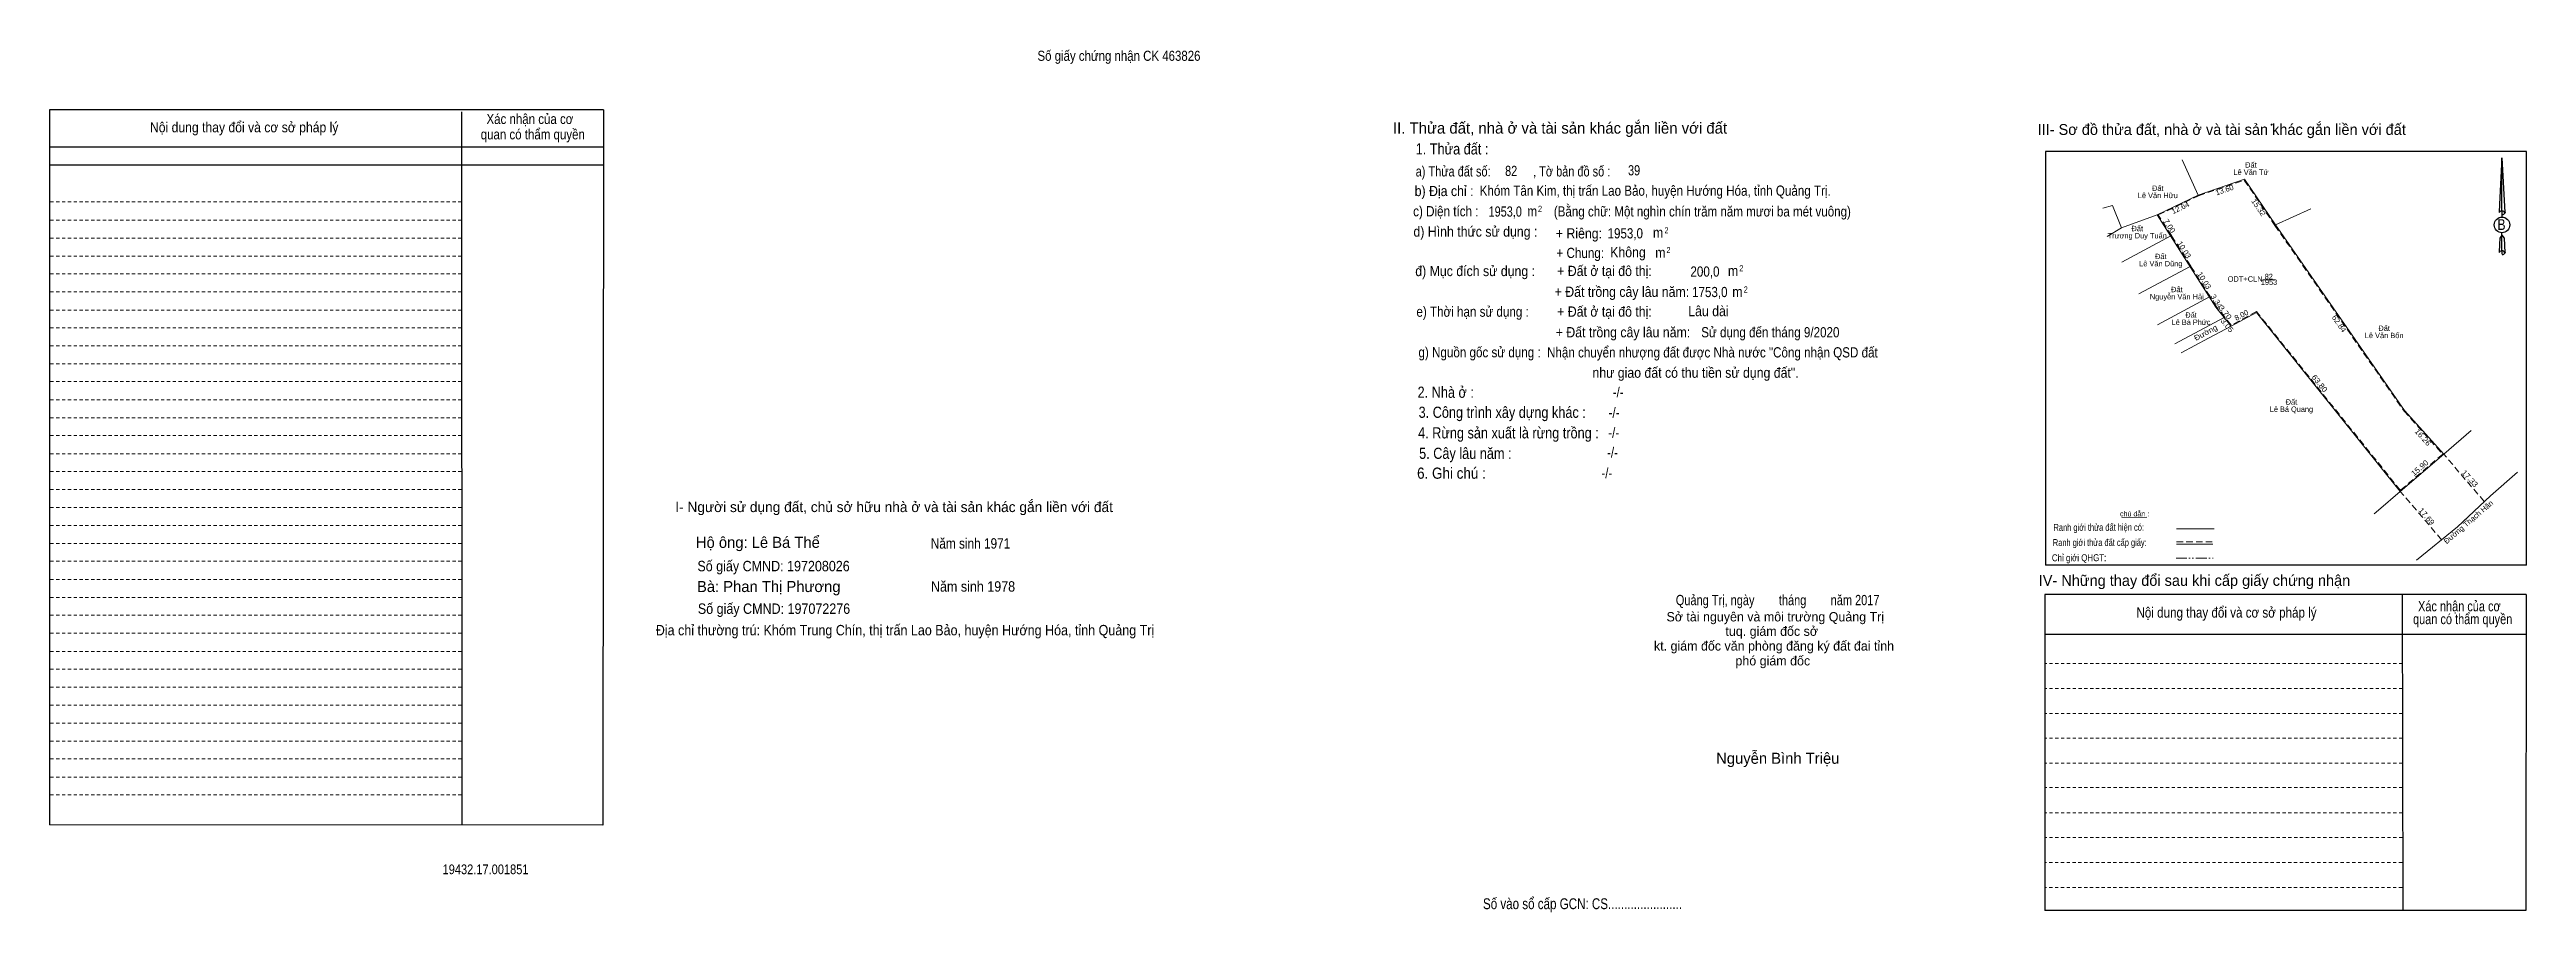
# Model space of a CAD drawing. Header units: metres. Extents: x 535304 to 536684, y 1836570 to 1836882.
# Drawn here: x 535304 to 535993, y 1836570 to 1836810 of the extents above; entities that cross this region are included whole.
import ezdxf
from ezdxf.enums import TextEntityAlignment as Align

# ---------------------------------------------------------------- set-up
doc = ezdxf.new("R2010")
doc.units = ezdxf.units.M
doc.header["$LTSCALE"] = 0.6
doc.header["$PDMODE"] = 32
doc.header["$PDSIZE"] = 0.3
for name, pattern in [('DASH_DOUBLE_DOT', [9.2, 5, -1.2, 0.3, -1.2, 0.3, -1.2]), ('MEDIUM_DASHED', [4.5, 3, -1.5]), ('SHORT_DASHED', [2.7, 1.5, -1.2])]:
    doc.linetypes.add(name, pattern=pattern)
for name, color, linetype, lineweight in [('18', 7, 'Continuous', 25), ('28', 7, 'SHORT_DASHED', 13), ('55', 7, 'Continuous', 13), ('7', 7, 'Continuous', 13)]:
    doc.layers.add(name, color=color, linetype=linetype, lineweight=lineweight)
doc.layers.add('40', color=7, linetype='Continuous')

msp = doc.modelspace()

# ---------------------------------------------------------------- texts
at = {"layer": '18'}
for s, height, p in [('II. Thửa đất, nhà ở và tài sản khác gắn liền với đất', 3.104, (535724.13, 1836786.63)), ('Hộ ông: Lê Bá Thể', 3.07, (535501.13, 1836671.56)), ('Bà: Phan Thị Phương', 3.07, (535504.155, 1836659.29)), ('Sở tài nguyên và môi trường Quảng Trị', 2.586, (535783.97, 1836651.13)), ('kt. giám đốc văn phòng đăng ký đất đai tỉnh', 2.588, (535783.61, 1836643.03)), ('tuq. giám đốc sở', 2.588, (535782.98, 1836647.12)), ('phó giám đốc', 2.588, (535783.28, 1836638.91)), ('Nguyễn Bình Triệu', 3.073, (535784.66, 1836611.58))]:
    msp.add_text(s, height=height, dxfattribs=at).set_placement(p, align=Align.CENTER)
for s, height, width, p in [('1. Thửa đất :', 3.104, 0.85, (535694.11, 1836780.84)), ('a) Thửa đất số:              , Tờ bản đồ số : ', 2.845, 0.8, (535711.475, 1836774.73)), ('82', 2.83, 0.8, (535710.54, 1836774.86)), ('39', 2.83, 0.8, (535744.715, 1836775.03)), ('b) Địa chỉ : ', 2.845, 0.9, (535692.375, 1836769.28)), ('c) Diện tích :                                                   ', 2.845, 0.85, (535715.29, 1836763.65)), ('d) Hình thức sử dụng :', 2.844, 0.9, (535700.605, 1836758)), ('1953,0', 2.83, 0.8, (535708.895, 1836763.57)), (' m', 2.845, 0.85, (535715.945, 1836763.65)), ('2', 1.723, 0.75, (535718.57, 1836764.87)), ('(Bằng chữ: Một nghìn chín trăm năm mươi ba mét vuông)', 2.83, 0.85, (535763.695, 1836763.61)), ('+ Riêng: ', 2.844, 0.9, (535729.855, 1836757.5)), ('2', 1.723, 0.8, (535753.72, 1836758.91)), ('B', 2.98, 0.85, (535985.845, 1836759.87)), ('       + Chung:', 2.844, 0.85, (535726.605, 1836752.07)), ('1953,0', 2.83, 0.85, (535742.27, 1836757.52)), ('Không', 2.844, 0.9, (535743.015, 1836752.27)), (' m', 2.844, 0.9, (535750.9, 1836757.73)), (' m', 2.844, 0.9, (535751.55, 1836752.15)), ('2', 1.723, 0.8, (535754.27, 1836753.43)), ('đ) Mục đích sử dụng :', 2.844, 0.9, (535700.535, 1836747.05)), ('+ Đất ở tại đô thị:', 2.842, 0.9, (535736.485, 1836747.07)), ('200,0', 2.84, 0.85, (535764.42, 1836746.9)), (' m', 2.844, 0.9, (535771.75, 1836747.11)), ('2', 1.723, 0.8, (535774.53, 1836748.39)), ('+ Đất trồng cây lâu năm:', 2.844, 0.9, (535741.33, 1836741.28)), ('1753,0', 2.83, 0.85, (535765.77, 1836741.22)), (' m', 2.844, 0.9, (535772.97, 1836741.28)), ('2', 1.723, 0.8, (535775.76, 1836742.47)), ('e) Thời hạn sử dụng :', 2.844, 0.85, (535699.825, 1836735.76)), ('+ Đất trồng cây lâu năm:', 2.844, 0.9, (535741.62, 1836730.04)), ('+ Đất ở tại đô thị:', 2.842, 0.9, (535736.485, 1836735.78)), ('Lâu dài', 2.844, 0.9, (535765.385, 1836735.92)), (' Sử dụng đến tháng 9/2020', 2.84, 0.85, (535782.14, 1836730.04)), ('g) Nguồn gốc sử dụng :', 2.844, 0.85, (535701.76, 1836724.48)), ('2. Nhà ở :', 3.104, 0.85, (535692.355, 1836713.24)), ('4. Rừng sản xuất là rừng trồng :', 3.104, 0.85, (535709.785, 1836701.96)), ('3. Công trình xây dựng khác :', 3.104, 0.85, (535708.055, 1836707.68)), ('5. Cây lâu năm :', 3.104, 0.85, (535697.805, 1836696.28)), ('6. Ghi chú :', 3.104, 0.9, (535693.945, 1836690.76)), ('Quảng Trị, ngày        tháng        năm 2017', 2.85, 0.8, (535784.625, 1836655.64)), ('19432.17.001851', 2.7, 0.85, (535425.425, 1836580.91)), ('Số vào sổ cấp GCN: CS.......................', 3.013, 0.8, (535730.385, 1836571.2))]:
    msp.add_text(s, height=height, dxfattribs=dict(at, width=width)).set_placement(p, align=Align.CENTER)
for s, height, width, p in [(' Khóm Tân Kim, thị trấn Lao Bảo, huyện Hướng Hóa, tỉnh Quảng Trị.', 2.84, 0.85, (535700.9, 1836769.37)), ('Nhận chuyển nhượng đất được Nhà nước "Công nhận QSD đất ', 2.842, 0.85, (535720.52, 1836724.45)), ('như giao đất có thu tiền sử dụng đất".', 2.842, 0.9, (535733.14, 1836718.81))]:
    msp.add_text(s, height=height, dxfattribs=dict(at, width=width)).set_placement(p)
at = {"layer": '28'}
for s, height, width, p in [('Nội dung thay đổi và cơ sở pháp lý', 2.811, 0.9, (535358.335, 1836786.99)), ('Nội dung thay đổi và cơ sở pháp lý', 2.811, 0.9, (535358.335, 1836786.99)), (' quan có thẩm quyền', 2.811, 0.85, (535438.115, 1836785.03)), (' quan có thẩm quyền', 2.811, 0.85, (535438.115, 1836785.03)), ('Xác nhận của cơ', 2.811, 0.85, (535437.755, 1836789.3)), ('Xác nhận của cơ', 2.811, 0.85, (535437.755, 1836789.3)), ('-/-', 2.845, 0.85, (535740.295, 1836713.37)), ('-/-', 2.845, 0.85, (535739.155, 1836707.72)), ('-/-', 2.845, 0.85, (535738.715, 1836696.63)), ('-/-', 2.845, 0.85, (535739.055, 1836702.15)), ('-/-', 2.845, 0.85, (535737.145, 1836690.93)), ('Nội dung thay đổi và cơ sở pháp lý', 2.845, 0.85, (535909.405, 1836652.19)), (' quan có thẩm quyền', 2.845, 0.8, (535974.63, 1836650.37)), ('Xác nhận của cơ', 2.845, 0.8, (535974.135, 1836653.93))]:
    msp.add_text(s, height=height, dxfattribs=dict(at, width=width)).set_placement(p, align=Align.CENTER)
for s, height, p in [('III- Sơ đồ thửa đất, nhà ở và tài sản khác gắn liền với đất', 3.017, (535908.075, 1836786.27)), ('I- Người sử dụng đất, chủ sở hữu nhà ở và tài sản khác gắn liền với đất', 2.85, (535539.005, 1836681.5)), ('IV- Những thay đổi sau khi cấp giấy chứng nhận', 3.017, (535900.505, 1836661.01))]:
    msp.add_text(s, height=height, dxfattribs=at).set_placement(p, align=Align.CENTER)
for s, width, p in [('Năm sinh 1971', 0.85, (535549.2, 1836671.35)), ('Số giấy CMND: 197208026', 0.9, (535484.32, 1836665.06)), ('Năm sinh 1978', 0.9, (535549.25, 1836659.4)), ('Địa chỉ thường trú: Khóm Trung Chín, thị trấn Lao Bảo, huyện Hướng Hóa, tỉnh Quảng Trị', 0.9, (535472.76, 1836647.26)), ('Số giấy CMND: 197072276', 0.9, (535484.45, 1836653.22))]:
    msp.add_text(s, height=2.89, dxfattribs=dict(at, width=width)).set_placement(p)
at = {"layer": '40', "width": 0.85}
msp.add_text('Số giấy chứng nhận CK 463826', height=2.8, dxfattribs=at).set_placement((535601.515, 1836806.85), align=Align.CENTER)
at = {"layer": '55'}
for s, height, width, p in [('Ranh giới thửa đất hiện có:', 1.942, 0.8, (535873.8827, 1836676.2902)), ('Ranh giới thửa đất cấp giấy:', 1.934, 0.8, (535874.1677, 1836672.0812)), ('Chỉ giới QHGT:', 1.934, 0.85, (535868.4227, 1836667.8479))]:
    msp.add_text(s, height=height, rotation=0.135, dxfattribs=dict(at, width=width)).set_placement(p, align=Align.CENTER)
msp.add_text('chú dẫn :', height=1.428, rotation=359.974, dxfattribs=at).set_placement((535883.8647, 1836680.308), align=Align.CENTER)
at = {"layer": '7'}
for s, width, p in [('Lê Văn Tứ', 0.9, (535916.195, 1836775.18)), ('Lê Văn Hữu', 0.9, (535890.295, 1836768.71)), ('Trương Duy Tuấn', 0.9, (535884.585, 1836757.53)), ('Lê Văn Dũng', 0.9, (535891.135, 1836749.77)), ('82', 0.85, (535921.165, 1836746.19)), ('Nguyễn Văn Hải', 0.9, (535895.585, 1836740.58)), ('1953', 0.85, (535921.225, 1836744.61)), ('Lê Bá Phức', 0.85, (535899.54, 1836733.48)), ('Lê Văn Bốn', 0.9, (535953.22, 1836729.82)), ('Lê Bá Quang', 0.85, (535927.46, 1836709.33))]:
    msp.add_text(s, height=1.5, dxfattribs=dict(at, width=width)).set_placement(p, align=Align.CENTER)
for p in [(535916.19, 1836777.18), (535890.29, 1836770.71), (535884.59, 1836759.53), (535891.14, 1836751.77), (535895.58, 1836742.58), (535899.54, 1836735.48), (535953.22, 1836731.82), (535927.46, 1836711.33)]:
    msp.add_text('Đất', height=1.5, dxfattribs=at).set_placement(p, align=Align.CENTER)
for s, rotation, p in [('12.64', 25.532, (535896.8967, 1836765.3623)), ('13.60', 18.835, (535909.0829, 1836770.2955)), ('10.03', 302.375, (535896.9901, 1836753.9716)), ('10.03', 302.375, (535902.5801, 1836745.4216)), ('8.00', 28.199, (535913.9056, 1836735.5496)), ('Đường Thạch Hãn', 40.562, (535977.1523, 1836678.162))]:
    msp.add_text(s, height=1.5, rotation=rotation, dxfattribs=at).set_placement(p, align=Align.CENTER)
for s, rotation, width, p in [('15.32', 304.012, 1.05, (535917.6984, 1836765.6995)), ('7.00', 302.396, 1.05, (535892.92, 1836760.5718)), ('3.34', 302.405, 1.05, (535906.0304, 1836739.6819)), ('Đường', 28.164, 1.1, (535903.971, 1836730.6754)), ('3.70', 308.636, 1.1, (535908.4682, 1836736.4732)), ('3.05', 308.748, 1.1, (535909.0029, 1836732.8994)), ('62.84', 304.843, 1.05, (535940.103, 1836733.4234)), ('63.80', 308.828, 1.1, (535934.7163, 1836716.7902)), ('16.26', 311.985, 1.1, (535963.4363, 1836701.7717)), ('15.90', 40.562, 1.1, (535963.6023, 1836693.1937)), ('17.33', 312.236, 1.1, (535976.4883, 1836690.3291)), ('17.69', 310.552, 1.1, (535964.4689, 1836679.8326))]:
    msp.add_text(s, height=1.5, rotation=rotation, dxfattribs=dict(at, width=width)).set_placement(p, align=Align.CENTER)
at = {"layer": '7', "width": 0.95}
msp.add_text('ODT+CLN', height=1.5, dxfattribs=at).set_placement((535919.45, 1836745.5), align=Align.RIGHT)

# ---------------------------------------------------------------- linework, layer by layer
at = {"layer": '18'}
for p, q in [((535985.96, 1836779.93), (535986.81, 1836764.69)), ((535985.96, 1836779.93), (535986.81, 1836764.69)), ((535985.96, 1836779.93), (535986.81, 1836764.69)), ((535985.3, 1836767), (535985.22, 1836764.69)), ((535985.96, 1836765.15), (535985.96, 1836764.51)), ((535985.96, 1836764.51), (535985.96, 1836764.12)), ((535985.96, 1836764.12), (535985.96, 1836763.65)), ((535985.96, 1836764.12), (535985.96, 1836763.65)), ((535985.96, 1836764.12), (535985.96, 1836763.65)), ((535985.96, 1836758.46), (535985.96, 1836759.15)), ((535985.96, 1836758.46), (535985.96, 1836759.15)), ((535985.96, 1836758.46), (535985.96, 1836759.15)), ((535985.96, 1836758.46), (535986.61, 1836757.58)), ((535985.96, 1836758.46), (535986.61, 1836757.58)), ((535985.96, 1836758.46), (535986.61, 1836757.58)), ((535985.96, 1836754.14), (535985.96, 1836753.51)), ((535986.61, 1836757.58), (535986.81, 1836753.6)), ((535986.61, 1836757.58), (535986.81, 1836753.6)), ((535986.61, 1836757.58), (535986.81, 1836753.6)), ((535985.96, 1836753.51), (535985.96, 1836753.12))]:
    msp.add_line(p, q, dxfattribs=at)
for points in [[(535985.96, 1836765.15), (535985.96, 1836779.93), (535985.3, 1836767)], [(535985.96, 1836754.14), (535985.96, 1836758.46), (535985.42, 1836757.58), (535985.3, 1836755.94), (535985.22, 1836753.6)]]:
    msp.add_lwpolyline(points, dxfattribs=at)
msp.add_ellipse((535985.9905, 1836761.2867), major_axis=(0, 2.1705), ratio=0.983453, dxfattribs=at)
for centre, start_param, end_param in [((535985.9913, 1836764.6312), 1.57079633, 3.07445202), ((535985.9913, 1836764.6312), 0.06714063, 1.57079633), ((535985.9913, 1836764.6312), 4.71238898, 6.28318531), ((535985.9913, 1836753.5535), 2.49106941, 3.07427841), ((535985.9913, 1836753.5535), 1.57079633, 2.49106941), ((535985.9913, 1836753.5535), 0.06714063, 1.57079633), ((535985.9913, 1836753.5535), 4.71238898, 6.28318531)]:
    msp.add_ellipse(centre, major_axis=(0.7825, 0), ratio=0.655448, start_param=start_param, end_param=end_param, dxfattribs=at)
for p in [(535986.81, 1836764.69), (535986.81, 1836753.6)]:
    msp.add_point(p, dxfattribs=at)
at = {"layer": '28', "linetype": 'Continuous', "lineweight": 25}
for p, q in [((535458.19, 1836793.27), (535304.22, 1836793.27)), ((535418.75, 1836792.66), (535418.84, 1836594.59)), ((535458.19, 1836793.27), (535458, 1836594.56)), ((535458.19, 1836782.91), (535304.44, 1836782.91)), ((535458.19, 1836782.91), (535304.44, 1836782.91)), ((535859.09, 1836781.71), (535859.09, 1836666.77)), ((535458.19, 1836777.9), (535304.44, 1836777.9)), ((535992.79, 1836666.77), (535859.09, 1836666.77)), ((535958.26, 1836658.64), (535958.38, 1836570.8)), ((535992.72, 1836658.64), (535992.65, 1836570.8)), ((535992.65, 1836647.48), (535858.87, 1836647.48)), ((535458, 1836594.56), (535304.22, 1836594.65)), ((535992.65, 1836570.8), (535858.87, 1836570.8))]:
    msp.add_line(p, q, dxfattribs=at)
at = {"layer": '28'}
for p, q in [((535418.75, 1836767.64), (535304.22, 1836767.64)), ((535418.75, 1836762.63), (535304.22, 1836762.63)), ((535418.75, 1836757.62), (535304.22, 1836757.62)), ((535418.75, 1836752.6), (535304.22, 1836752.6)), ((535418.75, 1836747.64), (535304.22, 1836747.64)), ((535418.75, 1836742.68), (535304.22, 1836742.68)), ((535418.75, 1836737.63), (535304.22, 1836737.63)), ((535418.75, 1836732.7), (535304.22, 1836732.7)), ((535418.75, 1836727.7), (535304.22, 1836727.7)), ((535418.75, 1836722.72), (535304.22, 1836722.72)), ((535418.75, 1836717.73), (535304.22, 1836717.73)), ((535418.75, 1836712.69), (535304.22, 1836712.69)), ((535418.75, 1836707.68), (535304.22, 1836707.68)), ((535418.75, 1836702.73), (535304.22, 1836702.73)), ((535418.75, 1836697.71), (535304.22, 1836697.71)), ((535418.75, 1836692.76), (535304.22, 1836692.76)), ((535418.75, 1836687.79), (535304.22, 1836687.79)), ((535418.75, 1836682.81), (535304.22, 1836682.81)), ((535418.75, 1836677.81), (535304.22, 1836677.81)), ((535418.75, 1836672.8), (535304.22, 1836672.8)), ((535418.75, 1836667.82), (535304.22, 1836667.82)), ((535418.75, 1836662.81), (535304.22, 1836662.81)), ((535418.75, 1836657.79), (535304.22, 1836657.79)), ((535418.75, 1836652.84), (535304.22, 1836652.84)), ((535418.75, 1836647.82), (535304.22, 1836647.82)), ((535418.75, 1836642.8), (535304.22, 1836642.8)), ((535418.75, 1836637.85), (535304.22, 1836637.85)), ((535958.26, 1836639.43), (535858.87, 1836639.43)), ((535418.75, 1836632.84), (535304.22, 1836632.84)), ((535958.26, 1836632.54), (535858.87, 1836632.54)), ((535418.75, 1836627.88), (535304.22, 1836627.88)), ((535418.75, 1836622.87), (535304.22, 1836622.87)), ((535958.26, 1836625.58), (535858.87, 1836625.58)), ((535418.75, 1836617.91), (535304.22, 1836617.91)), ((535958.26, 1836618.67), (535858.87, 1836618.67)), ((535418.75, 1836612.95), (535304.22, 1836612.95)), ((535958.26, 1836611.78), (535858.87, 1836611.78)), ((535418.75, 1836607.88), (535304.22, 1836607.88)), ((535418.75, 1836603), (535304.22, 1836603)), ((535958.26, 1836604.96), (535858.87, 1836604.96)), ((535958.26, 1836597.95), (535858.87, 1836597.95)), ((535958.26, 1836591.09), (535858.87, 1836591.09)), ((535958.21, 1836584.16), (535858.87, 1836584.16)), ((535958.21, 1836577.25), (535858.87, 1836577.25))]:
    msp.add_line(p, q, dxfattribs=at)
at = {"layer": '28', "linetype": 'Continuous', "lineweight": 25}
for points in [[(535458.19, 1836793.27), (535304.22, 1836793.27), (535304.22, 1836594.65)], [(535992.79, 1836666.77), (535992.79, 1836781.71), (535859.09, 1836781.71)], [(535992.72, 1836658.64), (535858.87, 1836658.64), (535858.87, 1836570.8)]]:
    msp.add_lwpolyline(points, dxfattribs=at)
at = {"layer": '28'}
msp.add_point((535921.94, 1836789.15), dxfattribs=at)
at = {"layer": '55'}
for p, q in [((535880.27, 1836679.99), (535887.21, 1836680.09)), ((535895.48, 1836676.82), (535905.98, 1836676.82)), ((535895.53, 1836672.55), (535905.63, 1836672.55)), ((535895.53, 1836672.55), (535905.63, 1836672.55))]:
    msp.add_line(p, q, dxfattribs=at)
at = {"layer": '55', "linetype": 'MEDIUM_DASHED'}
msp.add_line((535895.53, 1836673.24), (535905.92, 1836673.24), dxfattribs=at)
at = {"layer": '55', "linetype": 'DASH_DOUBLE_DOT'}
msp.add_line((535895.4, 1836668.73), (535905.85, 1836668.73), dxfattribs=at)
at = {"layer": '7'}
for p, q in [((535897.09, 1836779.35), (535901.57, 1836769.56)), ((535890.16, 1836764.11), (535901.57, 1836769.56)), ((535880.18, 1836760.49), (535876.27, 1836758.03)), ((535890.16, 1836764.11), (535906.44, 1836738.44)), ((535923.01, 1836761.25), (535932.89, 1836765.76)), ((535923.01, 1836761.25), (535958.91, 1836709.68)), ((535893.91, 1836758.2), (535880.28, 1836750.93)), ((535899.28, 1836749.73), (535885, 1836742.11)), ((535904.65, 1836741.26), (535890.19, 1836733.54)), ((535919.5, 1836746.02), (535922.96, 1836746.02)), ((535908.75, 1836735.55), (535895.05, 1836728.22)), ((535904.44, 1836729.84), (535910.66, 1836733.17)), ((535906.44, 1836738.44), (535910.66, 1836733.17)), ((535910.66, 1836733.17), (535917.71, 1836736.95)), ((535917.71, 1836736.95), (535957.71, 1836687.25)), ((535896.8, 1836725.75), (535904.44, 1836729.84)), ((535958.91, 1836709.68), (535969.79, 1836697.59)), ((535969.79, 1836697.59), (535977.42, 1836704.13)), ((535957.71, 1836687.25), (535969.79, 1836697.59)), ((535990.27, 1836692.61), (535982.76, 1836686.04)), ((535982.76, 1836686.04), (535973.58, 1836677.37)), ((535973.58, 1836677.37), (535962.26, 1836668.15))]:
    msp.add_line(p, q, dxfattribs=at)
at = {"layer": '7', "linetype": 'MEDIUM_DASHED'}
for p, q in [((535981.06, 1836684.43), (535969.79, 1836697.59)), ((535969.21, 1836673.81), (535957.71, 1836687.25))]:
    msp.add_line(p, q, dxfattribs=at)
msp.add_lwpolyline([(535914.36, 1836773.71), (535922.85, 1836761.14), (535958.75, 1836709.56), (535969.5, 1836697.61), (535957.74, 1836687.54), (535917.76, 1836737.2), (535910.71, 1836733.42), (535908.91, 1836735.68), (535906.6, 1836738.56), (535904.82, 1836741.37), (535899.45, 1836749.84), (535894.08, 1836758.31), (535890.45, 1836764.03), (535901.65, 1836769.37)], close=True, dxfattribs=at)
at = {"layer": '7'}
for points in [[(535901.57, 1836769.56), (535914.44, 1836773.95), (535923.01, 1836761.25)], [(535875.03, 1836765.89), (535877.72, 1836766.62), (535880.18, 1836760.49), (535890.16, 1836764.11)], [(535957.71, 1836687.25), (535951.64, 1836682.04), (535950.46, 1836681.03)]]:
    msp.add_lwpolyline(points, dxfattribs=at)

msp.set_redraw_order([(e.dxf.handle, doc.entitydb.next_handle()) for e in msp.query("TEXT MTEXT ATTDEF DIMENSION ARC_DIMENSION")])  # texts and dimensions are drawn at this point

doc.saveas('drawing.dxf')
